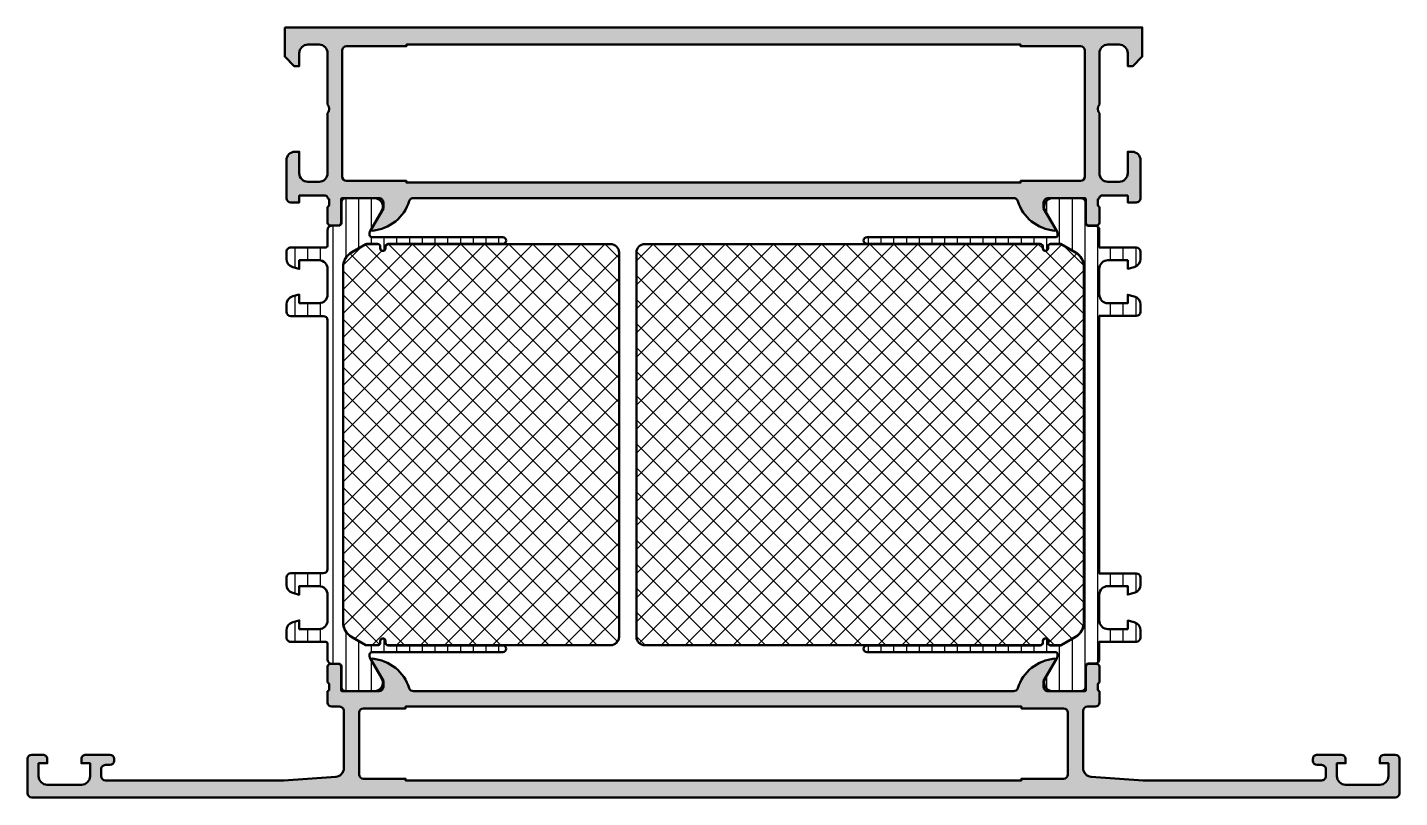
# Model space of a CAD drawing. Extents: x 0 to 160, y 0 to 90.
import ezdxf

# ---------------------------------------------------------------- set-up
doc = ezdxf.new("R2010")
doc.units = 0
for name, color, linetype, lineweight in [('0S-Alu contour', 7, 'Continuous', 50), ('0S-Alu hatch', 252, 'Continuous', 25), ('0S-Plastic contour', 254, 'Continuous', 50), ('0S-Plastic hatch', 253, 'Continuous', 25), ('0S-PT contour', 91, 'Continuous', 50), ('0S-PT hatch', 103, 'Continuous', 25)]:
    doc.layers.add(name, color=color, linetype=linetype, lineweight=lineweight)
pattern_1 = [(90, (0, 0), (-1.4859, 0), [])]
pattern_2 = [(135, (0, 0), (-1.403165018917055, -1.403165018917055), []), (225, (0, 0), (1.403165018917055, -1.403165018917055), [])]

# ---------------------------------------------------------------- blocks, each defined once
blk = doc.blocks.new('345300__0E33507E_3083_4436_A060_4479CDA97EB9_')
at = {"layer": '0S-Alu hatch'}
h = blk.add_hatch(color=256, dxfattribs=at)
edge = h.paths.add_edge_path()
edge.add_line((30, 89.8), (30, 86.39999847412109))
edge.add_line((30, 86.39999847412109), (31.0999755859375, 85.29999999999998))
edge.add_line((31.0999755859375, 85.29999999999998), (31.69998168945312, 85.29999999999998))
edge.add_line((31.69998168945312, 85.29999999999998), (31.69998168871611, 86.79996542079876))
edge.add_ellipse((32.70002008335165, 86.79996542079876), major_axis=(-1.000038394635545, 0), ratio=1, start_angle=270.0000000000004, end_angle=360, ccw=False)
edge.add_line((32.70002008335165, 87.8000038154343), (33.99995442909356, 87.8000038157356))
edge.add_ellipse((33.99995442852656, 86.7999582432238), major_axis=(-1.00004557251178, 0), ratio=1, start_angle=180, end_angle=269.99999996751444, ccw=False)
edge.add_line((35.00000000103833, 86.79995824322384), (35, 80.8))
edge.add_ellipse((34.47487768903659, 80.29999999999998), major_axis=(-0.725088574914509, 0), ratio=1, start_angle=136.4038464693326, end_angle=223.5961535306675, ccw=False)
edge.add_line((35, 79.8), (35.00000000036452, 72.80002700151537))
edge.add_ellipse((33.99997299848461, 72.80002700151536), major_axis=(-1.0000270018799, 0), ratio=1, start_angle=89.9999999999996, end_angle=180, ccw=False)
edge.add_line((33.99997299848461, 71.79999999963546), (32.70000151232053, 71.79999999980352))
edge.add_ellipse((32.70000151260096, 72.80001982314784), major_axis=(-1.000019823344317, 0), ratio=1, start_angle=0, end_angle=89.99999998393253, ccw=False)
edge.add_line((31.69998168925665, 72.80001982314782), (31.69998168945312, 75.3))
edge.add_line((31.69998168945312, 75.3), (31.20001605502165, 75.30000000059047))
edge.add_arc((31.20001605502165, 74.29996563443147), 1.000034366158999, 90, 180)
edge.add_line((30.19998168886265, 74.29996563443147), (30.19998168944561, 69.89999358552707))
edge.add_arc((30.69998443032074, 69.89999358559417), 0.5000027408751322, 180, 270)
edge.add_line((30.69998443032074, 69.39999084471904), (31.69998168945312, 69.39999084472656))
edge.add_line((31.69998168945312, 69.39999084472656), (31.70016479492188, 70.19971923828125))
edge.add_line((31.70016479492188, 70.19971923828125), (34.70000000000001, 70.19971923828125))
edge.add_ellipse((34.7, 69.89895200014772), major_axis=(-0.3007672381335311, 0), ratio=1, start_angle=180, end_angle=269.99999999999727, ccw=False)
edge.add_ellipse((34.92223322171887, 69.6324576630224), major_axis=(-0.2778251670645117, 0), ratio=1, start_angle=178.8354106257846, end_angle=253.580123580514, ccw=False)
edge.add_line((35.200001, 69.6268110000086), (35.200001, 69.17321700000879))
edge.add_ellipse((34.92113290435685, 69.16755634053145), major_axis=(-0.278925541737135, 0), ratio=1, start_angle=106.42459455535109, end_angle=181.1628700729448, ccw=False)
edge.add_line((35.00000000000001, 68.90001300000851), (35, 67.02000200000002))
edge.add_arc((35.30000000000001, 67.020002), 0.3000000000000114, 180, 270)
edge.add_line((35.30000000000001, 66.720002), (36.27997431904278, 66.720002))
edge.add_arc((36.27997431904278, 67.020002), 0.3000000000000114, 270, 360)
edge.add_line((36.57997431904279, 67.020002), (36.57997431904279, 69.78))
edge.add_ellipse((36.6999743190428, 69.78), major_axis=(-0.1200000000000116, 0), ratio=1, start_angle=270.0000000000034, end_angle=360, ccw=False)
edge.add_line((36.6999743190428, 69.9), (41, 69.9))
edge.add_ellipse((41, 69.40000000000002), major_axis=(-0.4999999999999858, 0), ratio=1, start_angle=180, end_angle=270.0000000000008, ccw=False)
edge.add_line((41.5, 69.4), (41.5, 68.69999999999999))
edge.add_line((41.5, 68.69999999999999), (40.11850454237762, 66.30717967697245))
edge.add_arc((40.2381197846483, 66.23811978464832), 0.1381197846483158, 150.0000000000069, 275.6225775507886)
edge.add_arc((39.76177675882627, 71.07660886184793), 5.000000000000097, 275.6225775507925, 342.2515836439296)
edge.add_ellipse((45.00000000000008, 69.40000000000003), major_axis=(-0.4999999999999428, 0), ratio=1, start_angle=270.00000000000244, end_angle=342.2515836439259, ccw=False)
edge.add_line((45.00000000000006, 69.89999999999999), (114.9999999999999, 69.89999999999998))
edge.add_ellipse((114.9999999999999, 69.39999999999989), major_axis=(-0.5000000000000853, 0), ratio=1, start_angle=197.7484163560707, end_angle=270, ccw=False)
edge.add_arc((120.2382232411737, 71.07660886184769), 4.999999999999867, 197.7484163560701, 264.3774224492067)
edge.add_arc((119.7618802153517, 66.23811978464833), 0.1381197846483053, 264.3774224491943, 390.0000000000062)
edge.add_line((119.8814954576223, 66.3071796769725), (118.5, 68.7))
edge.add_line((118.5, 68.7), (118.5, 69.39999999999999))
edge.add_ellipse((119, 69.4), major_axis=(-0.5000000000000142, 0), ratio=1, start_angle=270, end_angle=360, ccw=False)
edge.add_line((119, 69.9), (123.3000256809572, 69.9))
edge.add_ellipse((123.3000256809572, 69.78), major_axis=(-0.1200000000000045, 0), ratio=1, start_angle=180, end_angle=270, ccw=False)
edge.add_line((123.4200256809572, 69.78), (123.4200256809572, 67.02000200000002))
edge.add_arc((123.7200256809572, 67.020002), 0.3000000000000114, 180, 270)
edge.add_line((123.7200256809572, 66.720002), (124.7, 66.720002))
edge.add_arc((124.7, 67.020002), 0.3000000000000114, 270, 360)
edge.add_line((125, 67.020002), (125, 68.90001300000851))
edge.add_ellipse((125.0788670956431, 69.16755634053142), major_axis=(-0.278925541737107, 0), ratio=1, start_angle=-1.1628700727903265, end_angle=73.57540544465019, ccw=False)
edge.add_line((124.799999, 69.17321700000801), (124.799999, 69.62681100000854))
edge.add_ellipse((125.078836446543, 69.63247940800686), major_axis=(-0.2788950563274508, 0), ratio=1, start_angle=-73.58012358050729, end_angle=1.1645893740849829, ccw=False)
edge.add_line((125, 69.89999999999999), (124.9989193967623, 70.00043853445312))
edge.add_ellipse((125.2815067697617, 69.89971923828114), major_axis=(-0.3000000000001124, 0), ratio=1, start_angle=270.00000000000813, end_angle=340.3830049764201, ccw=False)
edge.add_line((125.2815067697616, 70.19971923828125), (128.2998046875, 70.19971923828125))
edge.add_line((128.2998046875, 70.19971923828125), (128.2999877929687, 69.39999084472656))
edge.add_line((128.2999877929687, 69.39999084472656), (129.2999850521011, 69.39999084471904))
edge.add_arc((129.2999850521012, 69.89999358559415), 0.5000027408750896, 269.9999999999968, 360)
edge.add_line((129.7999877929763, 69.89999358559415), (129.7999877935592, 74.29996563443314))
edge.add_arc((128.7999534274002, 74.29996563443146), 1.000034366159042, 0, 90)
edge.add_line((128.7999534274002, 75.3000000005905), (128.2999877929687, 75.3))
edge.add_line((128.2999877929687, 75.3), (128.2999877931652, 72.80001982314784))
edge.add_ellipse((127.2999679698209, 72.8000198231478), major_axis=(-1.000019823344288, 0), ratio=1, start_angle=89.9999999999983, end_angle=180, ccw=False)
edge.add_line((127.2999679698209, 71.79999999980352), (125.9999964837861, 71.79999999963546))
edge.add_ellipse((125.9999964839373, 72.8000270015154), major_axis=(-1.000027001879942, 0), ratio=1, start_angle=0, end_angle=89.9999999913394, ccw=False)
edge.add_line((124.9999694820573, 72.80002700151539), (124.9999694824218, 79.8))
edge.add_ellipse((125.5250917933853, 80.29999999999998), major_axis=(-0.725088574914509, 0), ratio=1, start_angle=-43.59615353066738, end_angle=43.59615353066738, ccw=False)
edge.add_line((124.9999694824218, 80.8), (124.9999694813835, 86.7999582432238))
edge.add_ellipse((126.0000150538953, 86.79995824322383), major_axis=(-1.000045572511766, 0), ratio=1, start_angle=270, end_angle=360, ccw=False)
edge.add_line((126.0000150538953, 87.8000038157356), (127.2999493998689, 87.8000038154343))
edge.add_ellipse((127.2999493990701, 86.79996542079873), major_axis=(-1.000038394635552, 0), ratio=1, start_angle=180, end_angle=269.99999995423434, ccw=False)
edge.add_line((128.2999877937057, 86.79996542079876), (128.2999877929687, 85.29999999999998))
edge.add_line((128.2999877929687, 85.29999999999998), (128.8999938964844, 85.29999999999998))
edge.add_line((128.8999938964844, 85.29999999999998), (129.9999694824218, 86.39999847412108))
edge.add_line((129.9999694824218, 86.39999847412108), (129.9999694824219, 89.8))
edge.add_line((129.9999694824219, 89.8), (30, 89.8))
edge = h.paths.add_edge_path()
edge.add_ellipse((37.19999335623653, 87.09998757027714), major_axis=(-0.5000078521478031, 0), ratio=1, start_angle=270, end_angle=360, ccw=False)
edge.add_line((37.19999335623653, 87.59999542242494), (44.19998550415039, 87.59999542236326))
edge.add_line((44.19998550415039, 87.59999542236326), (44.19998550415039, 87.79999237060547))
edge.add_line((44.19998550415039, 87.79999237060547), (115.7999877929687, 87.79999237060547))
edge.add_line((115.7999877929687, 87.79999237060547), (115.7999877929687, 87.59999542236326))
edge.add_line((115.7999877929687, 87.59999542236326), (122.7999799408826, 87.59999542242494))
edge.add_ellipse((122.7999799408826, 87.09998757027714), major_axis=(-0.5000078521478031, 0), ratio=1, start_angle=180, end_angle=270, ccw=False)
edge.add_line((123.2999877930304, 87.09998757027788), (123.2999877929904, 72.39999549855543))
edge.add_ellipse((122.7999831391399, 72.39999549855544), major_axis=(-0.5000046538505388, 0), ratio=1, start_angle=90, end_angle=180, ccw=False)
edge.add_line((122.7999831391399, 71.8999908447049), (115.7999877929687, 71.89999084472656))
edge.add_line((115.7999877929687, 71.89999084472656), (115.7999877929687, 71.69999389648437))
edge.add_line((115.7999877929687, 71.69999389648437), (44.19998550415039, 71.69999389648437))
edge.add_line((44.19998550415039, 71.69999389648437), (44.19998550415039, 71.89999084472656))
edge.add_line((44.19998550415039, 71.89999084472656), (37.19998550415039, 71.89999084472656))
edge.add_ellipse((37.19999015797927, 72.39999549855543), major_axis=(-0.5000046538505316, 0), ratio=1, start_angle=0, end_angle=89.99946671545757, ccw=False)
edge.add_line((36.69998550412874, 72.39999549855331), (36.69998550408873, 87.09998757027714))
at = {"layer": '0S-Alu contour', "color": 7}
for points in [[(30, 89.8), (30, 86.39999847412109), (31.0999755859375, 85.29999999999998), (31.69998168945312, 85.29999999999998), (31.69998168871611, 86.79996542079876)], [(128.2999877937057, 86.79996542079876), (128.2999877929687, 85.29999999999998), (128.8999938964844, 85.29999999999998), (129.9999694824218, 86.39999847412108), (129.9999694824219, 89.8), (30, 89.8)], [(32.70002008335165, 87.8000038154343), (33.99995442909356, 87.8000038157356)], [(35.00000000103833, 86.79995824322384), (35, 80.8)], [(36.69998550412874, 72.39999549855331), (36.69998550408873, 87.09998757027714)], [(37.19999335623653, 87.59999542242494), (44.19998550415039, 87.59999542236326), (44.19998550415039, 87.79999237060547), (115.7999877929687, 87.79999237060547), (115.7999877929687, 87.59999542236326), (122.7999799408826, 87.59999542242494)], [(123.2999877930304, 87.09998757027788), (123.2999877929904, 72.39999549855543)], [(124.9999694824218, 80.8), (124.9999694813835, 86.7999582432238)], [(126.0000150538953, 87.8000038157356), (127.2999493998689, 87.8000038154343)], [(35, 79.8), (35.00000000036452, 72.80002700151537)], [(124.9999694820573, 72.80002700151539), (124.9999694824218, 79.8)], [(31.69998168925665, 72.80001982314782), (31.69998168945312, 75.3), (31.20001605502165, 75.30000000059047)], [(128.7999534274002, 75.3000000005905), (128.2999877929687, 75.3), (128.2999877931652, 72.80001982314784)], [(30.19998168886265, 74.29996563443147), (30.19998168944561, 69.89999358552707)], [(129.7999877929763, 69.89999358559415), (129.7999877935592, 74.29996563443314)], [(33.99997299848461, 71.79999999963546), (32.70000151232053, 71.79999999980352)], [(122.7999831391399, 71.8999908447049), (115.7999877929687, 71.89999084472656), (115.7999877929687, 71.69999389648437), (44.19998550415039, 71.69999389648437), (44.19998550415039, 71.89999084472656), (37.19998550415039, 71.89999084472656)], [(127.2999679698209, 71.79999999980352), (125.9999964837861, 71.79999999963546)], [(30.69998443032074, 69.39999084471904), (31.69998168945312, 69.39999084472656), (31.70016479492188, 70.19971923828125), (34.70000000000001, 70.19971923828125)], [(35.00000000000001, 68.90001300000851), (35, 67.02000200000002)], [(35.200001, 69.6268110000086), (35.200001, 69.17321700000879)], [(36.57997431904279, 67.020002), (36.57997431904279, 69.78)], [(36.6999743190428, 69.9), (41, 69.9)], [(41.5, 69.4), (41.5, 68.69999999999999), (40.11850454237762, 66.30717967697245)], [(45.00000000000006, 69.89999999999999), (114.9999999999999, 69.89999999999998)], [(119.8814954576223, 66.3071796769725), (118.5, 68.7), (118.5, 69.39999999999999)], [(119, 69.9), (123.3000256809572, 69.9)], [(123.4200256809572, 69.78), (123.4200256809572, 67.02000200000002)], [(124.799999, 69.17321700000801), (124.799999, 69.62681100000854)], [(125, 69.89999999999999), (124.9989193967623, 70.00043853445312)], [(125, 67.020002), (125, 68.90001300000851)], [(125.2815067697616, 70.19971923828125), (128.2998046875, 70.19971923828125), (128.2999877929687, 69.39999084472656), (129.2999850521011, 69.39999084471904)], [(35.30000000000001, 66.720002), (36.27997431904278, 66.720002)], [(123.7200256809572, 66.720002), (124.7, 66.720002)]]:
    blk.add_lwpolyline(points, dxfattribs=at)
at = {"layer": '0S-Alu contour', "color": 7, "extrusion": (0, 0, -1)}
for centre, radius, start, end in [((-32.70002008335165, 86.79996542079876), 1.000038394635545, 0, 89.99999999999959), ((-33.99995442852656, 86.7999582432238), 1.00004557251178, 90.00000003248556, 180), ((-37.19999335623653, 87.09998757027714), 0.5000078521478031, 0, 90), ((-122.7999799408826, 87.09998757027714), 0.5000078521478031, 90, 180), ((-126.0000150538953, 86.79995824322383), 1.000045572511766, 0, 90), ((-127.2999493990701, 86.79996542079873), 1.000038394635552, 90.00000004576567, 180), ((-34.47487768903659, 80.29999999999998), 0.725088574914509, 136.4038464693325, 223.5961535306674), ((-125.5250917933853, 80.29999999999998), 0.725088574914509, 316.4038464693326, 43.59615353066742), ((-32.70000151260096, 72.80001982314784), 1.000019823344317, 270.0000000160675, 0), ((-33.99997299848461, 72.80002700151536), 1.0000270018799, 180, 270.0000000000004), ((-37.19999015797927, 72.39999549855543), 0.5000046538505316, 270.0005332845425, 0), ((-122.7999831391399, 72.39999549855544), 0.5000046538505388, 180, 270), ((-125.9999964839373, 72.8000270015154), 1.000027001879942, 270.0000000086606, 0), ((-127.2999679698209, 72.8000198231478), 1.000019823344288, 180, 270.0000000000017), ((-34.7, 69.89895200014772), 0.3007672381335311, 90.00000000000273, 180), ((-34.92113290435685, 69.16755634053145), 0.278925541737135, 178.8371299270552, 253.5754054446489), ((-34.92223322171887, 69.6324576630224), 0.2778251670645117, 106.419876419486, 181.1645893742155), ((-36.6999743190428, 69.78), 0.1200000000000116, 0, 89.99999999999662), ((-41, 69.40000000000002), 0.4999999999999858, 89.9999999999992, 180), ((-45.00000000000008, 69.40000000000003), 0.4999999999999428, 17.7484163560741, 89.99999999999756), ((-114.9999999999999, 69.39999999999989), 0.5000000000000853, 90, 162.2515836439293), ((-119, 69.4), 0.5000000000000142, 0, 90), ((-123.3000256809572, 69.78), 0.1200000000000045, 90, 180), ((-125.078836446543, 69.63247940800686), 0.2788950563274508, 358.835410625915, 73.58012358050729), ((-125.0788670956431, 69.16755634053142), 0.278925541737107, 286.4245945553499, 1.162870072790312), ((-125.2815067697617, 69.89971923828114), 0.3000000000001124, 19.61699502357985, 89.99999999999186)]:
    blk.add_arc(centre, radius, start, end, dxfattribs=at)
at = {"layer": '0S-Alu contour', "color": 7}
for centre, radius, start, end in [((31.20001605502165, 74.29996563443147), 1.000034366158999, 90, 180), ((128.7999534274002, 74.29996563443146), 1.000034366159042, 0, 90), ((30.69998443032074, 69.89999358559417), 0.5000027408751322, 180, 270), ((39.76177675882627, 71.07660886184793), 5.000000000000097, 275.6225775507925, 342.2515836439296), ((120.2382232411737, 71.07660886184769), 4.999999999999867, 197.7484163560701, 264.3774224492067), ((129.2999850521012, 69.89999358559415), 0.5000027408750896, 269.9999999999968, 0), ((35.30000000000001, 67.020002), 0.3000000000000114, 180, 270), ((36.27997431904278, 67.020002), 0.3000000000000114, 270, 0), ((40.2381197846483, 66.23811978464832), 0.1381197846483158, 150.0000000000069, 275.6225775507886), ((119.7618802153517, 66.23811978464833), 0.1381197846483053, 264.3774224491943, 30.00000000000631), ((123.7200256809572, 67.020002), 0.3000000000000114, 180, 270), ((124.7, 67.020002), 0.3000000000000114, 270, 0)]:
    blk.add_arc(centre, radius, start, end, dxfattribs=at)
blk = doc.blocks.new('245327__BDD08FEB_B2EC_4680_A7A1_017EA2E17532___E0DACD8D_0F7D_4EB7_B418_8E7C37C3C172_')
at = {"layer": '0S-Plastic hatch'}
h = blk.add_hatch(dxfattribs=at)
h.set_pattern_fill('ANSI31', color=256, scale=0.4680000000000001, angle=45, style=0)
h.set_pattern_definition(pattern_1)
edge = h.paths.add_edge_path()
edge.add_ellipse((34.80000000000025, 64.35000000004732), major_axis=(-0.2000000000000242, 0), ratio=1, start_angle=90.00000000000199, end_angle=180, ccw=False)
edge.add_line((34.80000000000025, 64.1500000000473), (30.70000000000029, 64.15000000004736))
edge.add_arc((30.70000000000028, 63.65000000004735), 0.5, 89.9999999999992, 180)
edge.add_line((30.20000000000028, 63.65000000004736), (30.20000000000028, 62.81925077667299))
edge.add_arc((31.20000000000018, 62.81925077667298), 0.9999999999999005, 180, 254.9999999999951)
edge.add_line((30.9411809548976, 61.85332495038403), (31.70000000000028, 61.65000000004734))
edge.add_line((31.70000000000028, 61.65000000004734), (31.70000000000028, 62.65000000004724))
edge.add_line((31.70000000000028, 62.65000000004724), (34.00000000000025, 62.65000000004731))
edge.add_ellipse((34.00000000000029, 61.65000000004731), major_axis=(-0.9999999999999928, 0), ratio=1, start_angle=180, end_angle=270.00000000000205, ccw=False)
edge.add_line((35.00000000000028, 61.65000000004731), (35.00000000000028, 58.6500000000473))
edge.add_ellipse((34.00000000000029, 58.6500000000473), major_axis=(-0.9999999999999928, 0), ratio=1, start_angle=90.0000000000008, end_angle=180, ccw=False)
edge.add_line((34.0000000000003, 57.65000000004731), (31.70000000000028, 57.65000000004729))
edge.add_line((31.70000000000028, 57.65000000004729), (31.70000000000028, 58.6500000000473))
edge.add_line((31.70000000000028, 58.6500000000473), (30.94118095489776, 58.44667504971075))
edge.add_arc((31.20000000000024, 57.48074922342171), 0.9999999999999648, 104.9999999999977, 180)
edge.add_line((30.20000000000027, 57.4807492234217), (30.20000000000028, 56.65000000004725))
edge.add_arc((30.70000000000025, 56.65000000004726), 0.4999999999999645, 180, 270)
edge.add_line((30.70000000000025, 56.15000000004729), (34.50000000000029, 56.15000000004729))
edge.add_ellipse((34.50000000000029, 55.65000000004729), major_axis=(-0.4999999999999929, 0), ratio=1, start_angle=180, end_angle=270, ccw=False)
edge.add_line((35.00000000000028, 55.65000000004729), (35.00000000000028, 26.65000000000012))
edge.add_ellipse((34.50000000000029, 26.65000000000012), major_axis=(-0.4999999999999929, 0), ratio=1, start_angle=90.00000000000159, end_angle=180, ccw=False)
edge.add_line((34.50000000000029, 26.15000000000013), (30.70000000000024, 26.15000000000013))
edge.add_arc((30.70000000000024, 25.65000000000016), 0.4999999999999645, 90, 180)
edge.add_line((30.20000000000027, 25.65000000000017), (30.20000000000027, 24.81925077662584))
edge.add_arc((31.20000000000037, 24.81925077662583), 1.000000000000099, 180, 255.0000000000058)
edge.add_line((30.94118095489792, 23.85332495033664), (31.70000000000028, 23.65000000000019))
edge.add_line((31.70000000000028, 23.65000000000019), (31.70000000000028, 24.6500000000001))
edge.add_line((31.70000000000028, 24.6500000000001), (34.00000000000036, 24.65000000000007))
edge.add_ellipse((34.00000000000034, 23.65000000000014), major_axis=(-0.9999999999999253, 0), ratio=1, start_angle=180, end_angle=269.9999999999992, ccw=False)
edge.add_line((35.00000000000027, 23.65000000000014), (35.00000000000028, 20.65000000000013))
edge.add_ellipse((34.00000000000027, 20.65000000000013), major_axis=(-1.000000000000007, 0), ratio=1, start_angle=90.0000000000008, end_angle=180, ccw=False)
edge.add_line((34.00000000000028, 19.65000000000013), (31.70000000000028, 19.65000000000013))
edge.add_line((31.70000000000028, 19.65000000000013), (31.70000000000028, 20.65000000000013))
edge.add_line((31.70000000000028, 20.65000000000013), (30.94118095489772, 20.4466750496635))
edge.add_arc((31.20000000000028, 19.48074922337445), 0.9999999999999939, 105.0000000000023, 180)
edge.add_line((30.20000000000028, 19.48074922337445), (30.20000000000028, 18.65000000000006))
edge.add_arc((30.70000000000027, 18.65000000000006), 0.4999999999999929, 180, 270.0000000000008)
edge.add_line((30.70000000000028, 18.15000000000007), (34.80000000000026, 18.15000000000013))
edge.add_ellipse((34.80000000000027, 17.9500000000001), major_axis=(-0.2000000000000242, 0), ratio=1, start_angle=180, end_angle=270.00000000000205, ccw=False)
edge.add_line((35.00000000000029, 17.9500000000001), (35.00000000000028, 16.10999432109062))
edge.add_arc((35.49999732109797, 16.10999432109062), 0.4999973210976876, 180, 269.9999999999992)
edge.add_line((35.49999732109796, 15.60999699999293), (36.31033133334052, 15.60999700000011))
edge.add_ellipse((36.31033133334052, 15.3099970000001), major_axis=(-0.300000000000006, 0), ratio=1, start_angle=179.9920752627074, end_angle=270, ccw=False)
edge.add_line((36.61033133047096, 15.30995550617291), (36.60999938294349, 12.90999861701109))
edge.add_arc((37.10999536038211, 12.90999597743873), 0.4999959774455901, 179.9996975242513, 270.0000000000008)
edge.add_line((37.10999536038212, 12.40999999999314), (40.58653949810667, 12.41000000000011))
edge.add_arc((40.44422884911532, 13.39981807472296), 0.9999960709244714, 278.1816080518995, 392.72701609984)
edge.add_line((41.28548149810667, 13.9404530000001), (39.96696451222236, 16.22419172322389))
edge.add_ellipse((40.39997634630733, 16.47419118792794), major_axis=(-0.4999989808089027, 0), ratio=1, start_angle=-0.00574382329762102, end_angle=29.99999659934298, ccw=False)
edge.add_line((39.89997736801088, 16.47424131213957), (39.90000000126592, 16.70002506213962))
edge.add_ellipse((40.15000000002719, 16.69999999998262), major_axis=(-0.2500000000174987, 0), ratio=1, start_angle=270.0000000000065, end_angle=359.9942561767659, ccw=False)
edge.add_line((40.15000000002716, 16.95000000000012), (55.4289864670193, 16.95000000000069))
edge.add_arc((55.4289864670193, 17.34925907311717), 0.3992590731164753, 270, 450)
edge.add_line((55.4289864670193, 17.74851814623364), (42.04513597852267, 17.74851814623364))
edge.add_ellipse((42.04513597852267, 18.05000000000017), major_axis=(-0.301481853766532, 0), ratio=1, start_angle=0, end_angle=90, ccw=False)
edge.add_line((41.74365412475614, 18.05000000000017), (41.74365412475614, 18.25057079528634))
edge.add_arc((41.44422492004237, 18.25057079528635), 0.2994292047137605, 0, 180)
edge.add_line((41.14479571532862, 18.25057079528635), (41.14479571532861, 18.05000000000007))
edge.add_ellipse((40.84479571532868, 18.05000000000008), major_axis=(-0.2999999999999332, 0), ratio=1, start_angle=86.60636072746331, end_angle=180, ccw=False)
edge.add_line((40.82703704943459, 17.75052607828798), (39.53498719054007, 17.75052607828758))
edge.add_ellipse((39.53498719054003, 17.9505260782877), major_axis=(-0.200000000000113, 0), ratio=1, start_angle=60.00000000001103, end_angle=90.00000000001222, ccw=False)
edge.add_line((39.43498719054001, 17.77732099753069), (37.8000000000003, 18.72128129211032))
edge.add_ellipse((38.80000000000025, 20.4533320996792), major_axis=(-1.999999999999972, 0), ratio=1, start_angle=0, end_angle=60.00000000000148, ccw=False)
edge.add_line((36.80000000000028, 20.45333209967919), (36.80000000000029, 61.84666790036825))
edge.add_ellipse((38.80000000000015, 61.84666790036827), major_axis=(-1.999999999999864, 0), ratio=1, start_angle=300.00000000000273, end_angle=360, ccw=False)
edge.add_line((37.80000000000014, 63.57871870793698), (39.43498719053972, 64.52267900251672))
edge.add_ellipse((39.53498719053962, 64.34947392176022), major_axis=(-0.1999999999996179, 0), ratio=1, start_angle=269.9999999999695, end_angle=300.00000000003075, ccw=False)
edge.add_line((39.53498719053973, 64.54947392175984), (40.82703704943245, 64.54947392175966))
edge.add_ellipse((40.84479571532837, 64.25000000004735), major_axis=(-0.3000000000002511, 0), ratio=1, start_angle=180, end_angle=273.3936392728825, ccw=False)
edge.add_line((41.14479571532862, 64.25000000004735), (41.14479571532862, 64.04942920476108))
edge.add_arc((41.44422492004238, 64.04942920476108), 0.2994292047137676, 180, 360)
edge.add_line((41.74365412475615, 64.04942920476108), (41.74365412475615, 64.25000000004722))
edge.add_ellipse((42.0451359785227, 64.25000000004724), major_axis=(-0.3014818537665533, 0), ratio=1, start_angle=269.9999999999959, end_angle=360, ccw=False)
edge.add_line((42.04513597852272, 64.55148185381378), (55.4289864670193, 64.55148185381378))
edge.add_arc((55.4289864670193, 64.95074092693022), 0.3992590731164256, 270, 450)
edge.add_line((55.4289864670193, 65.35000000004663), (40.15000000002715, 65.35000000004733))
edge.add_ellipse((40.15000000002717, 65.60000000006481), major_axis=(-0.2500000000174793, 0), ratio=1, start_angle=0.005743823234126921, end_angle=89.9999999999967, ccw=False)
edge.add_line((39.90000000126592, 65.5999749379079), (39.89997736803833, 65.82575841476164))
edge.add_ellipse((40.39997736552593, 65.82580853907545), major_axis=(-0.500000000000053, 0), ratio=1, start_angle=-29.99999659934298, end_angle=0.005743823234126921, ccw=False)
edge.add_line((39.9669646487955, 66.07580851337502), (41.28548149810659, 68.3595470000472))
edge.add_arc((40.44422884911532, 68.90018192532445), 0.9999960709244581, 327.2729839001523, 441.8183919481008)
edge.add_line((40.58653949810667, 69.89000000004728), (37.10999536038212, 69.89000000005424))
edge.add_arc((37.10999536038211, 69.39000402260866), 0.4999959774455931, 89.9999999999992, 180.0079248057727)
edge.add_line((36.60999938771916, 69.38993486618854), (36.61033133047095, 66.9900444938745))
edge.add_ellipse((36.31033133334052, 66.99000300004732), major_axis=(-0.2999999999999976, 0), ratio=1, start_angle=89.99999999949262, end_angle=180.0079247372928, ccw=False)
edge.add_line((36.31033133333786, 66.69000300004733), (35.49999732109798, 66.69000300005449))
edge.add_arc((35.49999732109797, 66.19000567895678), 0.4999973210977089, 89.9999999999992, 180)
edge.add_line((35.00000000000027, 66.1900056789568), (35.00000000000027, 64.35000000004732))
at = {"layer": '0S-Plastic contour', "color": 7}
for points in [[(36.60999938771916, 69.38993486618854), (36.61033133047095, 66.9900444938745)], [(40.58653949810667, 69.89000000004728), (37.10999536038212, 69.89000000005424)], [(39.9669646487955, 66.07580851337502), (41.28548149810659, 68.3595470000472)], [(35.00000000000027, 66.1900056789568), (35.00000000000027, 64.35000000004732)], [(36.31033133333786, 66.69000300004733), (35.49999732109798, 66.69000300005449)], [(39.90000000126592, 65.5999749379079), (39.89997736803833, 65.82575841476164)], [(34.80000000000025, 64.1500000000473), (30.70000000000029, 64.15000000004736)], [(37.80000000000014, 63.57871870793698), (39.43498719053972, 64.52267900251672)], [(39.53498719053973, 64.54947392175984), (40.82703704943245, 64.54947392175966)], [(55.4289864670193, 65.35000000004663), (40.15000000002715, 65.35000000004733)], [(41.14479571532862, 64.25000000004735), (41.14479571532862, 64.04942920476108)], [(41.74365412475615, 64.04942920476108), (41.74365412475615, 64.25000000004722)], [(42.04513597852272, 64.55148185381378), (55.4289864670193, 64.55148185381378)], [(30.20000000000028, 63.65000000004736), (30.20000000000028, 62.81925077667299)], [(30.9411809548976, 61.85332495038403), (31.70000000000028, 61.65000000004734), (31.70000000000028, 62.65000000004724), (34.00000000000025, 62.65000000004731)], [(35.00000000000028, 61.65000000004731), (35.00000000000028, 58.6500000000473)], [(36.80000000000028, 20.45333209967919), (36.80000000000029, 61.84666790036825)], [(34.0000000000003, 57.65000000004731), (31.70000000000028, 57.65000000004729), (31.70000000000028, 58.6500000000473), (30.94118095489776, 58.44667504971075)], [(30.20000000000027, 57.4807492234217), (30.20000000000028, 56.65000000004725)], [(30.70000000000025, 56.15000000004729), (34.50000000000029, 56.15000000004729)], [(35.00000000000028, 55.65000000004729), (35.00000000000028, 26.65000000000012)], [(30.20000000000027, 25.65000000000017), (30.20000000000027, 24.81925077662584)], [(34.50000000000029, 26.15000000000013), (30.70000000000024, 26.15000000000013)], [(30.94118095489792, 23.85332495033664), (31.70000000000028, 23.65000000000019), (31.70000000000028, 24.6500000000001), (34.00000000000036, 24.65000000000007)], [(35.00000000000027, 23.65000000000014), (35.00000000000028, 20.65000000000013)], [(30.20000000000028, 19.48074922337445), (30.20000000000028, 18.65000000000006)], [(34.00000000000028, 19.65000000000013), (31.70000000000028, 19.65000000000013), (31.70000000000028, 20.65000000000013), (30.94118095489772, 20.4466750496635)], [(30.70000000000028, 18.15000000000007), (34.80000000000026, 18.15000000000013)], [(35.00000000000029, 17.9500000000001), (35.00000000000028, 16.10999432109062)], [(39.43498719054001, 17.77732099753069), (37.8000000000003, 18.72128129211032)], [(40.82703704943459, 17.75052607828798), (39.53498719054007, 17.75052607828758)], [(41.14479571532862, 18.25057079528635), (41.14479571532861, 18.05000000000007)], [(41.74365412475614, 18.05000000000017), (41.74365412475614, 18.25057079528634)], [(55.4289864670193, 17.74851814623364), (42.04513597852267, 17.74851814623364)], [(39.89997736801088, 16.47424131213957), (39.90000000126592, 16.70002506213962)], [(41.28548149810667, 13.9404530000001), (39.96696451222236, 16.22419172322389)], [(40.15000000002716, 16.95000000000012), (55.4289864670193, 16.95000000000069)], [(35.49999732109796, 15.60999699999293), (36.31033133334052, 15.60999700000011)], [(36.61033133047096, 15.30995550617291), (36.60999938294349, 12.90999861701109)], [(37.10999536038212, 12.40999999999314), (40.58653949810667, 12.41000000000011)]]:
    blk.add_lwpolyline(points, dxfattribs=at)
for centre, radius, start, end in [((37.10999536038211, 69.39000402260866), 0.4999959774455931, 89.9999999999992, 180.0079248057727), ((40.44422884911532, 68.90018192532445), 0.9999960709244581, 327.2729839001523, 81.81839194810085), ((35.49999732109797, 66.19000567895678), 0.4999973210977089, 89.9999999999992, 180), ((30.70000000000028, 63.65000000004735), 0.5, 89.9999999999992, 180), ((41.44422492004238, 64.04942920476108), 0.2994292047137676, 180, 0), ((55.4289864670193, 64.95074092693022), 0.3992590731164256, 270, 90), ((31.20000000000018, 62.81925077667298), 0.9999999999999005, 180, 254.9999999999951), ((31.20000000000024, 57.48074922342171), 0.9999999999999648, 104.9999999999977, 180), ((30.70000000000025, 56.65000000004726), 0.4999999999999645, 180, 270), ((30.70000000000024, 25.65000000000016), 0.4999999999999645, 90, 180), ((31.20000000000037, 24.81925077662583), 1.000000000000099, 180, 255.0000000000058), ((31.20000000000028, 19.48074922337445), 0.9999999999999939, 105.0000000000023, 180), ((30.70000000000027, 18.65000000000006), 0.4999999999999929, 180, 270.0000000000008), ((41.44422492004237, 18.25057079528635), 0.2994292047137605, 0, 180), ((55.4289864670193, 17.34925907311717), 0.3992590731164753, 270, 90), ((35.49999732109797, 16.10999432109062), 0.4999973210976876, 180, 269.9999999999992), ((37.10999536038211, 12.90999597743873), 0.4999959774455901, 179.9996975242513, 270.0000000000008), ((40.44422884911532, 13.39981807472296), 0.9999960709244714, 278.1816080518995, 32.72701609983997)]:
    blk.add_arc(centre, radius, start, end, dxfattribs=at)
at = {"layer": '0S-Plastic contour', "color": 7, "extrusion": (0, 0, -1)}
for centre, radius, start, end in [((-36.31033133334052, 66.99000300004732), 0.2999999999999976, 179.9920752627072, 270.0000000005075), ((-40.39997736552593, 65.82580853907545), 0.500000000000053, 359.9942561767659, 29.99999659934292), ((-34.80000000000025, 64.35000000004732), 0.2000000000000242, 180, 269.999999999998), ((-39.53498719053962, 64.34947392176022), 0.1999999999996179, 59.99999999996923, 90.00000000003052), ((-40.15000000002717, 65.60000000006481), 0.2500000000174793, 270.0000000000033, 359.9942561767659), ((-40.84479571532837, 64.25000000004735), 0.3000000000002511, 86.6063607271175, 180), ((-42.0451359785227, 64.25000000004724), 0.3014818537665533, 0, 90.00000000000406), ((-34.00000000000029, 61.65000000004731), 0.9999999999999928, 89.99999999999797, 180), ((-38.80000000000015, 61.84666790036827), 1.999999999999864, 0, 59.99999999999727), ((-34.00000000000029, 58.6500000000473), 0.9999999999999928, 180, 269.9999999999992), ((-34.50000000000029, 55.65000000004729), 0.4999999999999929, 90, 180), ((-34.50000000000029, 26.65000000000012), 0.4999999999999929, 180, 269.9999999999984), ((-34.00000000000034, 23.65000000000014), 0.9999999999999253, 90.00000000000081, 180), ((-34.00000000000027, 20.65000000000013), 1.000000000000007, 180, 269.9999999999992), ((-38.80000000000025, 20.4533320996792), 1.999999999999972, 299.9999999999985, 0), ((-34.80000000000027, 17.9500000000001), 0.2000000000000242, 89.99999999999797, 180), ((-39.53498719054003, 17.9505260782877), 0.200000000000113, 269.9999999999878, 299.999999999989), ((-40.84479571532868, 18.05000000000008), 0.2999999999999332, 180, 273.3936392725367), ((-42.04513597852267, 18.05000000000017), 0.301481853766532, 270, 0), ((-40.39997634630733, 16.47419118792794), 0.4999989808089027, 330.000003400657, 0.0057438232975819), ((-40.15000000002719, 16.69999999998262), 0.2500000000174987, 0.0057438232341285, 89.99999999999349), ((-36.31033133334052, 15.3099970000001), 0.300000000000006, 90, 180.0079247372927)]:
    blk.add_arc(centre, radius, start, end, dxfattribs=at)
blk = doc.blocks.new('465210__F60FC1B1_2C67_4306_A002_486355142538_')
at = {"layer": '0S-PT hatch'}
h = blk.add_hatch(dxfattribs=at)
h.set_pattern_fill('ANSI37', color=256, scale=0.625, angle=90, style=0)
h.set_pattern_definition(pattern_2)
edge = h.paths.add_edge_path()
edge.add_line((68.99000000000028, 63.55020331974277), (68.99000000000028, 18.74979668030463))
edge.add_ellipse((68.0000000000003, 18.74979668030461), major_axis=(-0.9899999999999806, 0), ratio=1, start_angle=89.9999999999992, end_angle=180, ccw=False)
edge.add_line((68.00000000000028, 17.75979668030463), (42.04365412475613, 17.75979668030464))
edge.add_ellipse((42.04365412475614, 18.04979668030465), major_axis=(-0.2900000000000062, 0), ratio=1, start_angle=0, end_angle=89.99999999999858, ccw=False)
edge.add_line((41.75365412475613, 18.04979668030464), (41.75365412475613, 18.25036747559089))
edge.add_arc((41.44422492004237, 18.25036747559089), 0.3094292047137586, 0, 180)
edge.add_line((41.13479571532862, 18.25036747559089), (41.13479571532861, 18.04979668030465))
edge.add_ellipse((40.84479571532861, 18.04979668030465), major_axis=(-0.2899999999999991, 0), ratio=1, start_angle=93.45167180618648, end_angle=180, ccw=False)
edge.add_line((40.86225563080345, 17.76032275859216), (39.53498719053982, 17.76032275859216))
edge.add_ellipse((39.53498719053982, 17.95032275859213), major_axis=(-0.1899999999999764, 0), ratio=1, start_angle=60.00000000000102, end_angle=90, ccw=False)
edge.add_line((39.43998719053984, 17.78577793187311), (37.80500000000029, 18.72973822645267))
edge.add_ellipse((38.80000000000026, 20.4531287799837), major_axis=(-1.989999999999977, 0), ratio=1, start_angle=0, end_angle=60.00000000000102, ccw=False)
edge.add_line((36.81000000000028, 20.45312877998371), (36.81000000000029, 61.84646458067275))
edge.add_ellipse((38.80000000000028, 61.84646458067275), major_axis=(-1.989999999999987, 0), ratio=1, start_angle=299.99999999999966, end_angle=360, ccw=False)
edge.add_line((37.8050000000003, 63.56985513420378), (39.43998719053985, 64.51381542878337))
edge.add_ellipse((39.53498719053977, 64.34927060206454), major_axis=(-0.1899999999997706, 0), ratio=1, start_angle=269.999999999985, end_angle=300.00000000001234, ccw=False)
edge.add_line((39.53498719053982, 64.53927060206432), (40.86171802361564, 64.5392706020643))
edge.add_ellipse((40.84425810814082, 64.24979668035182), major_axis=(-0.2899999999999891, 0), ratio=1, start_angle=180, end_angle=266.54832819381767, ccw=False)
edge.add_line((41.13425810814081, 64.2497966803518), (41.13425810814081, 64.04922588506558))
edge.add_arc((41.44422492004237, 64.04922588506558), 0.3099668119015604, 180, 360)
edge.add_line((41.75419173194394, 64.04922588506558), (41.75419173194394, 64.24979668030464))
edge.add_ellipse((42.04459837133489, 64.24979668030466), major_axis=(-0.2904066393909517, 0), ratio=1, start_angle=270.00000000009953, end_angle=360, ccw=False)
edge.add_line((42.04459837133438, 64.54020331969562), (67.9999999999985, 64.54020331974277))
edge.add_ellipse((68.00000000000027, 63.55020331974277), major_axis=(-0.990000000000009, 0), ratio=1, start_angle=180, end_angle=270.00000000010283, ccw=False)
at = {"layer": '0S-PT contour', "color": 7}
for points in [[(37.8050000000003, 63.56985513420378), (39.43998719053985, 64.51381542878337)], [(39.53498719053982, 64.53927060206432), (40.86171802361564, 64.5392706020643)], [(41.13425810814081, 64.2497966803518), (41.13425810814081, 64.04922588506558)], [(41.75419173194394, 64.04922588506558), (41.75419173194394, 64.24979668030464)], [(42.04459837133438, 64.54020331969562), (67.9999999999985, 64.54020331974277)], [(68.99000000000028, 63.55020331974277), (68.99000000000028, 18.74979668030463)], [(36.81000000000028, 20.45312877998371), (36.81000000000029, 61.84646458067275)], [(39.43998719053984, 17.78577793187311), (37.80500000000029, 18.72973822645267)], [(40.86225563080345, 17.76032275859216), (39.53498719053982, 17.76032275859216)], [(41.13479571532862, 18.25036747559089), (41.13479571532861, 18.04979668030465)], [(41.75365412475613, 18.04979668030464), (41.75365412475613, 18.25036747559089)], [(68.00000000000028, 17.75979668030463), (42.04365412475613, 17.75979668030464)]]:
    blk.add_lwpolyline(points, dxfattribs=at)
at = {"layer": '0S-PT contour', "color": 7, "extrusion": (0, 0, -1)}
for centre, radius, start, end in [((-39.53498719053977, 64.34927060206454), 0.1899999999997707, 59.99999999998768, 90.000000000015), ((-40.84425810814082, 64.24979668035182), 0.2899999999999891, 93.45167180618235, 180), ((-42.04459837133489, 64.24979668030466), 0.2904066393909517, 0, 89.99999999990047), ((-68.00000000000027, 63.55020331974277), 0.990000000000009, 89.99999999989718, 180), ((-38.80000000000028, 61.84646458067275), 1.989999999999987, 0, 60.00000000000031), ((-38.80000000000026, 20.4531287799837), 1.989999999999977, 299.9999999999991, 0), ((-39.53498719053982, 17.95032275859213), 0.1899999999999764, 270, 299.999999999999), ((-40.84479571532861, 18.04979668030465), 0.2899999999999991, 180, 266.5483281938135), ((-42.04365412475614, 18.04979668030465), 0.2900000000000062, 270.0000000000014, 0), ((-68.0000000000003, 18.74979668030461), 0.9899999999999806, 180, 270.0000000000008)]:
    blk.add_arc(centre, radius, start, end, dxfattribs=at)
at = {"layer": '0S-PT contour', "color": 7}
for centre, radius, start, end in [((41.44422492004237, 64.04922588506558), 0.3099668119015604, 180, 0), ((41.44422492004237, 18.25036747559089), 0.3094292047137586, 0, 180)]:
    blk.add_arc(centre, radius, start, end, dxfattribs=at)
blk = doc.blocks.new('465210__66D80613_0E13_4087_8FC5_87E5AA3F56A3_')
at = {"layer": '0S-PT hatch'}
h = blk.add_hatch(dxfattribs=at)
h.set_pattern_fill('ANSI37', color=256, scale=0.625, angle=90, style=0)
h.set_pattern_definition(pattern_2)
edge = h.paths.add_edge_path()
edge.add_line((71.00999999999993, 63.55020331971736), (71.00999999999993, 18.74979668027917))
edge.add_arc((71.99999999999993, 18.74979668027917), 0.9899999999999948, 180, 270.0001618576358)
edge.add_line((72.0000027966991, 17.75979668028312), (104.4637390305982, 17.75988838867543))
edge.add_line((104.4637390305982, 17.75988838867543), (118.1000354111019, 17.7599929181005))
edge.add_arc((118.1000331880984, 18.04999291809199), 0.2900000000000071, 270.0004392024952, 360)
edge.add_line((118.3900331880984, 18.04999291809191), (118.3900331880984, 18.25056371337838))
edge.add_ellipse((118.6994623928122, 18.25056371337835), major_axis=(-0.3094292047137657, 0), ratio=1, start_angle=180, end_angle=360, ccw=False)
edge.add_line((119.0088915975259, 18.25056371337833), (119.008891597526, 18.04999291809202))
edge.add_arc((119.2988845031792, 18.04999291809202), 0.2899929056531789, 180, 266.5483267860255)
edge.add_line((119.2814250077185, 17.76052607828574), (120.4650128094604, 17.76052607828573))
edge.add_arc((120.4650128094604, 17.95052607828578), 0.1900000000000439, 270, 300.0000000000016)
edge.add_line((120.5600128094604, 17.7859812515667), (122.195, 18.72994154614634))
edge.add_arc((121.2, 20.45333209967735), 1.989999999999981, 300.0000000000009, 360)
edge.add_line((123.19, 20.45333209967735), (123.1899999999999, 61.84666790036636))
edge.add_arc((121.1999999999999, 61.84666790036636), 1.990000000000037, 0, 60.00000000000324)
edge.add_line((122.1949999999998, 63.57005845389749), (120.5600128094604, 64.51401874847689))
edge.add_arc((120.4650128094604, 64.3494739217579), 0.1899999999999309, 59.99999999999826, 90.00000000013713)
edge.add_line((120.46501280946, 64.53947392175783), (119.2814383564031, 64.53947392175488))
edge.add_arc((119.2988986918934, 64.24999291811561), 0.2900070943674306, 93.45167039847776, 180)
edge.add_line((119.0088915975259, 64.24999291811561), (119.0088915975259, 64.04942212282941))
edge.add_ellipse((118.6989247856244, 64.04942212282941), major_axis=(-0.3099668119015888, 0), ratio=1, start_angle=0, end_angle=180, ccw=False)
edge.add_line((118.3889579737228, 64.04942212282941), (118.3889579737228, 64.24999291806849))
edge.add_arc((118.0985513343318, 64.24999291806851), 0.2904066393909232, 0, 90.00043922776564)
edge.add_line((118.0985491080831, 64.54039955745091), (104.4637391355045, 64.54029503338968))
edge.add_line((104.4637391355045, 64.54029503338968), (71.99999720313984, 64.5402033197134))
edge.add_arc((71.99999999999993, 63.55020331971736), 0.9899999999999879, 90.00016186694837, 180)
at = {"layer": '0S-PT contour', "color": 7}
for points in [[(118.0985491080831, 64.54039955745091), (104.4637391355045, 64.54029503338968), (71.99999720313984, 64.5402033197134)], [(118.3889579737228, 64.04942212282941), (118.3889579737228, 64.24999291806849)], [(119.0088915975259, 64.24999291811561), (119.0088915975259, 64.04942212282941)], [(120.46501280946, 64.53947392175783), (119.2814383564031, 64.53947392175488)], [(122.1949999999998, 63.57005845389749), (120.5600128094604, 64.51401874847689)], [(71.00999999999993, 63.55020331971736), (71.00999999999993, 18.74979668027917)], [(123.19, 20.45333209967735), (123.1899999999999, 61.84666790036636)], [(72.0000027966991, 17.75979668028312), (104.4637390305982, 17.75988838867543), (118.1000354111019, 17.7599929181005)], [(118.3900331880984, 18.04999291809191), (118.3900331880984, 18.25056371337838)], [(119.0088915975259, 18.25056371337833), (119.008891597526, 18.04999291809202)], [(119.2814250077185, 17.76052607828574), (120.4650128094604, 17.76052607828573)], [(120.5600128094604, 17.7859812515667), (122.195, 18.72994154614634)]]:
    blk.add_lwpolyline(points, dxfattribs=at)
for centre, radius, start, end in [((71.99999999999993, 63.55020331971736), 0.9899999999999879, 90.00016186694837, 180), ((118.0985513343318, 64.24999291806851), 0.2904066393909232, 0, 90.00043922776564), ((119.2988986918934, 64.24999291811561), 0.2900070943674306, 93.45167039847776, 180), ((120.4650128094604, 64.3494739217579), 0.1899999999999309, 59.99999999999826, 90.00000000013713), ((121.1999999999999, 61.84666790036636), 1.990000000000037, 0, 60.00000000000324), ((121.2, 20.45333209967735), 1.989999999999981, 300.0000000000009, 0), ((71.99999999999993, 18.74979668027917), 0.9899999999999948, 180, 270.0001618576358), ((118.1000331880984, 18.04999291809199), 0.2900000000000071, 270.0004392024952, 0), ((119.2988845031792, 18.04999291809202), 0.2899929056531789, 180, 266.5483267860255), ((120.4650128094604, 17.95052607828578), 0.1900000000000439, 270, 300.0000000000016)]:
    blk.add_arc(centre, radius, start, end, dxfattribs=at)
at = {"layer": '0S-PT contour', "color": 7, "extrusion": (0, 0, -1)}
for centre, radius, start, end in [((-118.6989247856244, 64.04942212282941), 0.3099668119015888, 180, 0), ((-118.6994623928122, 18.25056371337835), 0.3094292047137657, 0, 180)]:
    blk.add_arc(centre, radius, start, end, dxfattribs=at)
blk = doc.blocks.new('245327__F5605CCA_8854_43EB_98B2_DE6DCFDE603B___B4D0DEA7_7289_448E_A8EB_D6224119648B_')
at = {"layer": '0S-Plastic hatch'}
h = blk.add_hatch(dxfattribs=at)
h.set_pattern_fill('ANSI31', color=256, scale=0.4680000000000001, angle=45, style=0)
h.set_pattern_definition(pattern_1)
edge = h.paths.add_edge_path()
edge.add_line((124.99, 64.1399999999982), (129.3, 64.1399999999982))
edge.add_ellipse((129.3, 63.64999999999819), major_axis=(-0.4900000000000091, 0), ratio=1, start_angle=180, end_angle=270, ccw=False)
edge.add_line((129.79, 63.64999999999819), (129.7899999999999, 62.81925077662382))
edge.add_ellipse((128.8, 62.8192507766238), major_axis=(-0.9899999999998952, 0), ratio=1, start_angle=105.0000000000006, end_angle=180, ccw=False)
edge.add_line((129.0562308546515, 61.86298420859773), (128.3099999999999, 61.66303225372661))
edge.add_line((128.3099999999999, 61.66303225372661), (128.3099999999999, 62.65999999999819))
edge.add_line((128.3099999999999, 62.65999999999819), (126, 62.65999999999818))
edge.add_arc((126, 61.64999999999817), 1.00999999999999, 89.9999999999992, 180)
edge.add_line((124.99, 61.64999999999818), (124.99, 58.6499999999982))
edge.add_arc((126, 58.64999999999821), 1.010000000000019, 180, 269.9999999999992)
edge.add_line((126, 57.63999999999819), (128.3099999999999, 57.63999999999819))
edge.add_line((128.3099999999999, 57.63999999999819), (128.3099999999999, 58.63696774626978))
edge.add_line((128.3099999999999, 58.63696774626978), (129.0562308546514, 58.43701579139874))
edge.add_ellipse((128.7999999999999, 57.48074922337254), major_axis=(-0.9900000000000252, 0), ratio=1, start_angle=180, end_angle=255.0000000000015, ccw=False)
edge.add_line((129.79, 57.48074922337253), (129.7899999999999, 56.64999999999818))
edge.add_ellipse((129.2999999999999, 56.64999999999821), major_axis=(-0.4900000000000376, 0), ratio=1, start_angle=90.0000000000066, end_angle=180, ccw=False)
edge.add_line((129.3, 56.15999999999818), (124.99, 56.15999999999819))
edge.add_line((124.99, 56.15999999999819), (124.99, 26.1399999999982))
edge.add_line((124.99, 26.1399999999982), (129.3, 26.1399999999982))
edge.add_ellipse((129.3, 25.6499999999982), major_axis=(-0.4899999999999985, 0), ratio=1, start_angle=180, end_angle=270, ccw=False)
edge.add_line((129.79, 25.6499999999982), (129.79, 24.81925077662383))
edge.add_ellipse((128.8, 24.81925077662375), major_axis=(-0.9899999999999238, 0), ratio=1, start_angle=104.99999999999329, end_angle=180, ccw=False)
edge.add_line((129.0562308546514, 23.8629842085976), (128.3099999999999, 23.66303225372659))
edge.add_line((128.3099999999999, 23.66303225372659), (128.3099999999999, 24.6599999999982))
edge.add_line((128.3099999999999, 24.6599999999982), (126, 24.6599999999982))
edge.add_arc((126, 23.6499999999982), 1.00999999999999, 89.9999999999992, 180)
edge.add_line((124.99, 23.64999999999819), (124.99, 20.6499999999982))
edge.add_arc((126, 20.64999999999819), 1.00999999999999, 180, 270.0000000000008)
edge.add_line((126, 19.6399999999982), (128.3099999999999, 19.6399999999982))
edge.add_line((128.3099999999999, 19.6399999999982), (128.3099999999999, 20.63696774626978))
edge.add_line((128.3099999999999, 20.63696774626978), (129.0562308546514, 20.43701579139874))
edge.add_ellipse((128.8000000000001, 19.4807492233726), major_axis=(-0.989999999999923, 0), ratio=1, start_angle=180, end_angle=255.0000000000085, ccw=False)
edge.add_line((129.79, 19.48074922337258), (129.79, 18.64999999999819))
edge.add_ellipse((129.3, 18.6499999999982), major_axis=(-0.4900000000000091, 0), ratio=1, start_angle=90, end_angle=180, ccw=False)
edge.add_line((129.3, 18.15999999999819), (124.99, 18.15999999999819))
edge.add_line((124.99, 18.15999999999819), (124.99, 16.10999432108894))
edge.add_ellipse((124.500002678902, 16.10999432108888), major_axis=(-0.489997321097917, 0), ratio=1, start_angle=90.00000000000341, end_angle=180, ccw=False)
edge.add_line((124.5000026789021, 15.61999699999096), (123.6896686666595, 15.61999699999813))
edge.add_arc((123.6896686666654, 15.30999699999215), 0.3100000000059868, 90.00000000110315, 180.0079248439906)
edge.add_line((123.3796686696247, 15.3099541224599), (123.3800006123765, 12.91006375013146))
edge.add_ellipse((122.8900046396179, 12.90999597743675), major_axis=(-0.4899959774455775, 0), ratio=1, start_angle=90, end_angle=180.0079247372468, ccw=False)
edge.add_line((122.8900046396179, 12.41999999999117), (119.4141775038086, 12.41999999999814))
edge.add_ellipse((119.5557711508846, 13.39981807472098), major_axis=(-0.9899960709244632, 0), ratio=1, start_angle=-32.74075698832132, end_angle=81.7771036411043, ccw=False)
edge.add_line((118.7230594459032, 13.93524634893964), (120.0416844253296, 16.2191721214413))
edge.add_arc((119.6000854923861, 16.47412934929237), 0.5099145081387637, 330.0000034017259, 360)
edge.add_line((120.1100000005248, 16.4741293493019), (120.11, 16.74999999999819))
edge.add_arc((119.9, 16.74999999999819), 0.2099999999999653, 0, 90)
edge.add_line((119.9, 16.95999999999816), (97.89961581224605, 16.95999999999815))
edge.add_ellipse((97.89961581225484, 17.34999999999818), major_axis=(-0.3900000000000325, 0), ratio=1, start_angle=-89.9985112761575, end_angle=89.99999999870982, ccw=False)
edge.add_line((97.89960567883308, 17.73999999986657), (118.1000426690326, 17.74052486971817))
edge.add_arc((118.1000346142909, 18.05052344342106), 0.3099985738075461, 270.0014887252584, 360)
edge.add_line((118.4100331880984, 18.05052344342107), (118.4100331880984, 18.2500331880492))
edge.add_ellipse((118.7, 18.25003318804918), major_axis=(-0.2899668119015501, 0), ratio=1, start_angle=180, end_angle=360, ccw=False)
edge.add_line((118.9899668119015, 18.25003318804916), (118.9899668119015, 18.05052607823855))
edge.add_arc((119.2999668118543, 18.05052607823855), 0.3099999999528222, 180, 270.0000000000027)
edge.add_line((119.2999668118543, 17.74052607828573), (120.4650128094604, 17.74052607828573))
edge.add_arc((120.4650128094604, 17.95052607828578), 0.210000000000047, 270, 299.9999999999985)
edge.add_line((120.5700128094604, 17.76866074349101), (122.205, 18.71262103807061))
edge.add_arc((121.2000000000001, 20.45333209967732), 2.009999999999963, 299.999999999999, 360)
edge.add_line((123.21, 20.45333209967731), (123.21, 61.84666790036634))
edge.add_arc((121.1999999999999, 61.84666790036633), 2.010000000000047, 0, 60.00000000000468)
edge.add_line((122.2049999999998, 63.58737896197317), (120.5700128094603, 64.53133925655256))
edge.add_arc((120.4650128094602, 64.34947392175776), 0.2100000000000831, 59.99999999999392, 89.9999999999845)
edge.add_line((120.4650128094603, 64.55947392175784), (119.2999668119016, 64.55947392175784))
edge.add_arc((119.2999668119015, 64.24947392175784), 0.3100000000000023, 89.99999999999739, 180)
edge.add_line((118.9899668119015, 64.24947392175783), (118.9899668119015, 64.04996681194716))
edge.add_ellipse((118.7, 64.04996681194716), major_axis=(-0.2899668119015501, 0), ratio=1, start_angle=0, end_angle=180, ccw=False)
edge.add_line((118.4100331880984, 64.04996681194716), (118.4100331880984, 64.24947655657527))
edge.add_arc((118.1000331880982, 64.24947655657499), 0.3100000000002723, 0, 89.99736197018937)
edge.add_line((118.100047461213, 64.55947655624668), (97.89939454542444, 64.56040663980227))
edge.add_ellipse((97.89941249284153, 64.95020331969367), major_axis=(-0.3897966803045807, 0), ratio=1, start_angle=-89.9999999727072, end_angle=89.99736192916959, ccw=False)
edge.add_line((97.89941249265584, 65.33999999999824), (119.9000000000004, 65.33999999999855))
edge.add_arc((119.9000000000004, 65.54999999999816), 0.2099999999995816, 269.9999999999961, 360)
edge.add_line((120.11, 65.54999999999816), (120.11, 65.82584774309092))
edge.add_arc((119.6, 65.82584774309092), 0.5099999999999909, 0, 29.99999659934495)
edge.add_line((120.041672971065, 66.08084771687646), (118.723059445904, 68.36475365105547))
edge.add_ellipse((119.5557711508846, 68.90018192527538), major_axis=(-0.9899960709244748, 0), ratio=1, start_angle=-81.77710364110021, end_angle=32.74075698840721, ccw=False)
edge.add_line((119.4141775038085, 69.87999999999823), (122.8900046396179, 69.88000000000521))
edge.add_ellipse((122.890004639633, 69.3900040225748), major_axis=(-0.4899959774304108, 0), ratio=1, start_angle=179.992075264547, end_angle=270.00000000177636, ccw=False)
edge.add_line((123.3800006123765, 69.38993624989531), (123.3796686696247, 66.99004587752455))
edge.add_arc((123.6896686666595, 66.9900029999983), 0.3100000000000451, 179.9920751571131, 270.0000000000104)
edge.add_line((123.6896686666595, 66.68000299999825), (124.500002678902, 66.68000300000541))
edge.add_ellipse((124.500002678902, 66.19000567890748), major_axis=(-0.4899973210979454, 0), ratio=1, start_angle=180, end_angle=270.00000000000165, ccw=False)
edge.add_line((124.99, 66.19000567890743), (124.99, 64.1399999999982))
at = {"layer": '0S-Plastic contour', "color": 7}
for points in [[(119.4141775038085, 69.87999999999823), (122.8900046396179, 69.88000000000521)], [(123.3800006123765, 69.38993624989531), (123.3796686696247, 66.99004587752455)], [(120.041672971065, 66.08084771687646), (118.723059445904, 68.36475365105547)], [(120.11, 65.54999999999816), (120.11, 65.82584774309092)], [(123.6896686666595, 66.68000299999825), (124.500002678902, 66.68000300000541)], [(124.99, 66.19000567890743), (124.99, 64.1399999999982)], [(118.100047461213, 64.55947655624668), (97.89939454542444, 64.56040663980227)], [(97.89941249265584, 65.33999999999824), (119.9000000000004, 65.33999999999855)], [(118.4100331880984, 64.04996681194716), (118.4100331880984, 64.24947655657527)], [(118.9899668119015, 64.24947392175783), (118.9899668119015, 64.04996681194716)], [(120.4650128094603, 64.55947392175784), (119.2999668119016, 64.55947392175784)], [(122.2049999999998, 63.58737896197317), (120.5700128094603, 64.53133925655256)], [(124.99, 64.1399999999982), (129.3, 64.1399999999982)], [(129.0562308546515, 61.86298420859773), (128.3099999999999, 61.66303225372661), (128.3099999999999, 62.65999999999819), (126, 62.65999999999818)], [(129.79, 63.64999999999819), (129.7899999999999, 62.81925077662382)], [(123.21, 20.45333209967731), (123.21, 61.84666790036634)], [(124.99, 61.64999999999818), (124.99, 58.6499999999982)], [(126, 57.63999999999819), (128.3099999999999, 57.63999999999819), (128.3099999999999, 58.63696774626978), (129.0562308546514, 58.43701579139874)], [(129.3, 56.15999999999818), (124.99, 56.15999999999819), (124.99, 26.1399999999982), (129.3, 26.1399999999982)], [(129.79, 57.48074922337253), (129.7899999999999, 56.64999999999818)], [(129.79, 25.6499999999982), (129.79, 24.81925077662383)], [(129.0562308546514, 23.8629842085976), (128.3099999999999, 23.66303225372659), (128.3099999999999, 24.6599999999982), (126, 24.6599999999982)], [(124.99, 23.64999999999819), (124.99, 20.6499999999982)], [(126, 19.6399999999982), (128.3099999999999, 19.6399999999982), (128.3099999999999, 20.63696774626978), (129.0562308546514, 20.43701579139874)], [(129.79, 19.48074922337258), (129.79, 18.64999999999819)], [(97.89960567883308, 17.73999999986657), (118.1000426690326, 17.74052486971817)], [(118.4100331880984, 18.05052344342107), (118.4100331880984, 18.2500331880492)], [(118.9899668119015, 18.25003318804916), (118.9899668119015, 18.05052607823855)], [(119.2999668118543, 17.74052607828573), (120.4650128094604, 17.74052607828573)], [(120.5700128094604, 17.76866074349101), (122.205, 18.71262103807061)], [(129.3, 18.15999999999819), (124.99, 18.15999999999819), (124.99, 16.10999432108894)], [(119.9, 16.95999999999816), (97.89961581224605, 16.95999999999815)], [(118.7230594459032, 13.93524634893964), (120.0416844253296, 16.2191721214413)], [(120.1100000005248, 16.4741293493019), (120.11, 16.74999999999819)], [(123.3796686696247, 15.3099541224599), (123.3800006123765, 12.91006375013146)], [(124.5000026789021, 15.61999699999096), (123.6896686666595, 15.61999699999813)], [(122.8900046396179, 12.41999999999117), (119.4141775038086, 12.41999999999814)]]:
    blk.add_lwpolyline(points, dxfattribs=at)
at = {"layer": '0S-Plastic contour', "color": 7, "extrusion": (0, 0, -1)}
for centre, radius, start, end in [((-119.5557711508846, 68.90018192527538), 0.989996070924475, 327.2592430115928, 81.77710364110021), ((-122.890004639633, 69.3900040225748), 0.4899959774304108, 89.99999999822366, 180.0079247354531), ((-124.500002678902, 66.19000567890748), 0.4899973210979454, 89.99999999999834, 180), ((-97.89941249284153, 64.95020331969367), 0.3897966803045807, 270.0026380708304, 89.99999997270724), ((-118.7, 64.04996681194716), 0.2899668119015501, 180, 0), ((-129.3, 63.64999999999819), 0.4900000000000091, 90, 180), ((-128.8, 62.8192507766238), 0.9899999999998954, 180, 254.9999999999994), ((-128.7999999999999, 57.48074922337254), 0.9900000000000252, 104.9999999999985, 180), ((-129.2999999999999, 56.64999999999821), 0.4900000000000376, 180, 269.9999999999934), ((-129.3, 25.6499999999982), 0.4899999999999985, 90, 180), ((-128.8, 24.81925077662375), 0.9899999999999238, 180, 255.0000000000067), ((-128.8000000000001, 19.4807492233726), 0.989999999999923, 104.9999999999915, 180), ((-97.89961581225484, 17.34999999999818), 0.3900000000000325, 270.0000000012902, 89.99851127615754), ((-118.7, 18.25003318804918), 0.2899668119015501, 0, 180), ((-129.3, 18.6499999999982), 0.4900000000000091, 180, 270), ((-124.500002678902, 16.10999432108888), 0.489997321097917, 180, 269.9999999999966), ((-119.5557711508846, 13.39981807472098), 0.9899960709244632, 278.2228963588957, 32.74075698832124), ((-122.8900046396179, 12.90999597743675), 0.4899959774455775, 179.9920752627532, 270)]:
    blk.add_arc(centre, radius, start, end, dxfattribs=at)
at = {"layer": '0S-Plastic contour', "color": 7}
for centre, radius, start, end in [((119.6, 65.82584774309092), 0.5099999999999909, 0, 29.99999659934495), ((123.6896686666595, 66.9900029999983), 0.3100000000000451, 179.9920751571131, 270.0000000000104), ((118.1000331880982, 64.24947655657499), 0.3100000000002723, 0, 89.99736197018937), ((119.2999668119015, 64.24947392175784), 0.3100000000000023, 89.99999999999739, 180), ((119.9000000000004, 65.54999999999816), 0.2099999999995816, 269.9999999999961, 0), ((120.4650128094602, 64.34947392175776), 0.2100000000000831, 59.99999999999392, 89.9999999999845), ((121.1999999999999, 61.84666790036633), 2.010000000000047, 0, 60.00000000000468), ((126, 61.64999999999817), 1.00999999999999, 89.9999999999992, 180), ((126, 58.64999999999821), 1.010000000000019, 180, 269.9999999999992), ((126, 23.6499999999982), 1.00999999999999, 89.9999999999992, 180), ((121.2000000000001, 20.45333209967732), 2.009999999999963, 299.999999999999, 0), ((126, 20.64999999999819), 1.00999999999999, 180, 270.0000000000008), ((118.1000346142909, 18.05052344342106), 0.3099985738075461, 270.0014887252584, 0), ((119.2999668118543, 18.05052607823855), 0.3099999999528222, 180, 270.0000000000027), ((120.4650128094604, 17.95052607828578), 0.210000000000047, 270, 299.9999999999985), ((119.9, 16.74999999999819), 0.2099999999999653, 0, 90), ((119.6000854923861, 16.47412934929237), 0.5099145081387637, 330.0000034017259, 0), ((123.6896686666654, 15.30999699999215), 0.3100000000059868, 90.00000000110315, 180.0079248439906)]:
    blk.add_arc(centre, radius, start, end, dxfattribs=at)
blk = doc.blocks.new('445160__C2A79A6D_A4A3_4671_BA18_57E298E64CFF_')
at = {"layer": '0S-Alu hatch'}
h = blk.add_hatch(color=256, dxfattribs=at)
edge = h.paths.add_edge_path()
edge.add_line((35.5, 10.6), (36.39999999999997, 10.6))
edge.add_ellipse((36.39999999999997, 10.09999999999996), major_axis=(-0.5000000000000391, 0), ratio=1, start_angle=180, end_angle=270.0000000000008, ccw=False)
edge.add_line((36.90000000000001, 10.09999999999996), (36.89999999999997, 3.431119203401298))
edge.add_ellipse((35.89999999999998, 3.431119203401304), major_axis=(-0.9999999999999928, 0), ratio=1, start_angle=94.08561677997449, end_angle=180, ccw=False)
edge.add_line((35.97124704998788, 2.433660503570575), (29.89999999999998, 2.000000000000001))
edge.add_line((29.89999999999998, 2.000000000000001), (9.100000000000003, 1.999999999999998))
edge.add_ellipse((9.100000000000003, 2.500000000000002), major_axis=(-0.500000000000004, 0), ratio=1, start_angle=0, end_angle=90, ccw=False)
edge.add_line((8.600000000000001, 2.500000000000002), (8.6, 3.299999999999998))
edge.add_ellipse((9.099999999999998, 3.3), major_axis=(-0.4999999999999983, 0), ratio=1, start_angle=269.99999999999983, end_angle=360, ccw=False)
edge.add_line((9.1, 3.799999999999999), (9.600000000000001, 3.799999999999998))
edge.add_arc((9.600000000000001, 4.299999999999998), 0.5, 270, 360)
edge.add_line((10.1, 4.299999999999998), (10.1, 4.5))
edge.add_arc((9.600000000000001, 4.5), 0.5, 0, 90)
edge.add_line((9.600000000000001, 5), (6.800000000000004, 5))
edge.add_arc((6.800000000000003, 4.499999999999999), 0.5000000000000009, 89.99999999999991, 180)
edge.add_line((6.300000000000002, 4.5), (6.300000000000001, 3.999999999999999))
edge.add_line((6.300000000000001, 3.999999999999999), (7.300000000000001, 3.999999999999999))
edge.add_line((7.300000000000001, 3.999999999999999), (7.3, 2.499999999999997))
edge.add_ellipse((6.300000000000002, 2.499999999999998), major_axis=(-0.9999999999999982, 0), ratio=1, start_angle=90, end_angle=180, ccw=False)
edge.add_line((6.300000000000001, 1.499999999999999), (2.299999999999999, 1.499999999999998))
edge.add_ellipse((2.300000000000001, 2.499999999999999), major_axis=(-1, 0), ratio=1, start_angle=0, end_angle=89.99999999999989, ccw=False)
edge.add_line((1.299999999999999, 2.499999999999999), (1.299999999999999, 3.999999999999998))
edge.add_line((1.299999999999999, 3.999999999999998), (2.299999999999999, 3.999999999999999))
edge.add_line((2.299999999999999, 3.999999999999999), (2.3, 4.499999999999998))
edge.add_arc((1.8, 4.499999999999999), 0.4999999999999996, 0, 90.00000000000003)
edge.add_line((1.8, 4.999999999999998), (0.4999999999999987, 4.999999999999997))
edge.add_arc((0.4999999999999988, 4.499999999999998), 0.4999999999999992, 90.00000000000003, 180)
edge.add_line((-3e-16, 4.499999999999998), (0, 0.5))
edge.add_arc((0.5, 0.5), 0.5, 180, 269.9999999999999)
edge.add_line((0.4999999999999998, 0), (159.5, 0))
edge.add_arc((159.5, 0.5), 0.5, 270, 360)
edge.add_line((160, 0.5), (160, 4.5))
edge.add_arc((159.5, 4.5), 0.5, 0, 90)
edge.add_line((159.5, 5), (158.2, 5))
edge.add_arc((158.2, 4.500000000000002), 0.4999999999999983, 90, 180)
edge.add_line((157.7, 4.500000000000002), (157.7, 3.999999999999999))
edge.add_line((157.7, 3.999999999999999), (158.7, 3.999999999999998))
edge.add_line((158.7, 3.999999999999998), (158.7, 2.49999999999999))
edge.add_ellipse((157.6999999999999, 2.500000000000012), major_axis=(-1.000000000000028, 0), ratio=1, start_angle=90, end_angle=180, ccw=False)
edge.add_line((157.6999999999999, 1.49999999999999), (153.7, 1.499999999999999))
edge.add_ellipse((153.7, 2.500000000000004), major_axis=(-1.000000000000005, 0), ratio=1, start_angle=0, end_angle=90, ccw=False)
edge.add_line((152.7, 2.500000000000011), (152.7, 3.999999999999999))
edge.add_line((152.7, 3.999999999999999), (153.7, 3.999999999999999))
edge.add_line((153.7, 3.999999999999999), (153.6999999999999, 4.500000000000037))
edge.add_arc((153.1999999999999, 4.500000000000008), 0.5, 0, 90)
edge.add_line((153.1999999999999, 5.000000000000008), (150.4, 5.000000000000001))
edge.add_arc((150.4, 4.499999999999974), 0.5000000000000276, 89.99999999999675, 180)
edge.add_line((149.9, 4.499999999999972), (149.9, 4.29999999999999))
edge.add_arc((150.4, 4.29999999999999), 0.5, 180, 270)
edge.add_line((150.4, 3.79999999999999), (150.9, 3.799999999999998))
edge.add_ellipse((150.9000000000001, 3.299999999999968), major_axis=(-0.5000000000000302, 0), ratio=1, start_angle=180, end_angle=270.00000000000324, ccw=False)
edge.add_line((151.4000000000001, 3.299999999999988), (151.4000000000001, 2.499999999999987))
edge.add_ellipse((150.9000000000001, 2.499999999999972), major_axis=(-0.4999999999999716, 0), ratio=1, start_angle=89.9999999999967, end_angle=180, ccw=False)
edge.add_line((150.9000000000001, 1.999999999999998), (130.1, 2))
edge.add_line((130.1, 2), (124.0287529500121, 2.433660503570568))
edge.add_ellipse((124.1, 3.431119203401273), major_axis=(-0.9999999999999702, 0), ratio=1, start_angle=0, end_angle=85.9143832200254, ccw=False)
edge.add_line((123.1, 3.431119203401252), (123.0999999999999, 10.09999999999994))
edge.add_ellipse((123.6, 10.09999999999995), major_axis=(-0.500000000000057, 0), ratio=1, start_angle=270, end_angle=360, ccw=False)
edge.add_line((123.6, 10.6), (124.5, 10.6))
edge.add_arc((124.5, 11.09999999999995), 0.4999999999999574, 270, 360)
edge.add_line((124.9999999999999, 11.09999999999994), (125, 12.40000000000011))
edge.add_ellipse((125.078836446543, 12.6675205919932), major_axis=(-0.2788950563274006, 0), ratio=1, start_angle=-1.164589374115394, end_angle=73.58012358050428, ccw=False)
edge.add_line((124.799999, 12.67318899999166), (124.799999, 13.12678299999156))
edge.add_ellipse((125.0788670956432, 13.13244365946867), major_axis=(-0.2789255417371586, 0), ratio=1, start_angle=-73.57540544464098, end_angle=1.1628700728962826, ccw=False)
edge.add_line((125, 13.39998699999161), (125, 15.27999800000008))
edge.add_arc((124.7, 15.27999800000008), 0.3000000000000256, 0, 90.00000000000273)
edge.add_line((124.7, 15.5799980000001), (123.7200256809572, 15.5799980000001))
edge.add_arc((123.7200256809572, 15.27999800000012), 0.2999999999999829, 90, 180)
edge.add_line((123.4200256809572, 15.27999800000012), (123.4200256809572, 12.52000000000009))
edge.add_ellipse((123.3000256809572, 12.5200000000001), major_axis=(-0.1200000000000472, 0), ratio=1, start_angle=90, end_angle=180, ccw=False)
edge.add_line((123.3000256809572, 12.40000000000004), (119, 12.40000000000004))
edge.add_ellipse((119, 12.90000000000003), major_axis=(-0.4999999999999912, 0), ratio=1, start_angle=0, end_angle=90.00000000000159, ccw=False)
edge.add_line((118.5, 12.90000000000011), (118.5000000000001, 13.6000000000001))
edge.add_line((118.5000000000001, 13.6000000000001), (119.8814954576225, 15.99282032302767))
edge.add_arc((119.7618802153519, 16.0618802153518), 0.1381197846482577, 329.9999999999993, 455.6225775507909)
edge.add_arc((120.2382232411739, 11.22339113815292), 4.999999999999321, 95.62257755079276, 162.2515836439295)
edge.add_ellipse((115, 12.90000000000076), major_axis=(-0.5000000000007337, 0), ratio=1, start_angle=90, end_angle=162.2515836439312, ccw=False)
edge.add_line((115, 12.40000000000003), (45.00000000000013, 12.40000000000003))
edge.add_ellipse((45.00000000000013, 12.90000000000054), major_axis=(-0.5000000000005116, 0), ratio=1, start_angle=17.748416356071402, end_angle=90, ccw=False)
edge.add_arc((39.7617767588263, 11.22339113815267), 4.999999999999531, 17.7484163560706, 84.37742244920904)
edge.add_arc((40.23811978464814, 16.06188021535175), 0.1381197846482799, 84.37742244920975, 210.0000000000016)
edge.add_line((40.1185045423775, 15.99282032302761), (41.49999999999986, 13.60000000000008))
edge.add_line((41.49999999999986, 13.60000000000008), (41.49999999999994, 12.90000000000007))
edge.add_ellipse((40.99999999999996, 12.90000000000002), major_axis=(-0.4999999999999787, 0), ratio=1, start_angle=90, end_angle=180, ccw=False)
edge.add_line((40.99999999999996, 12.40000000000004), (36.69997431904283, 12.40000000000003))
edge.add_ellipse((36.69997431904284, 12.52000000000011), major_axis=(-0.1200000000000809, 0), ratio=1, start_angle=0, end_angle=89.9999999999967, ccw=False)
edge.add_line((36.57997431904276, 12.52000000000011), (36.57997431904276, 15.2799980000001))
edge.add_arc((36.27997431904275, 15.2799980000001), 0.3000000000000114, 0, 90.00000000000136)
edge.add_line((36.27997431904275, 15.57999800000011), (35.29999999999998, 15.57999800000011))
edge.add_arc((35.29999999999998, 15.2799980000001), 0.3000000000000043, 90, 180)
edge.add_line((34.99999999999998, 15.2799980000001), (34.99999999999997, 13.3999869999916))
edge.add_ellipse((34.9211329043568, 13.13244365946866), major_axis=(-0.2789255417371497, 0), ratio=1, start_angle=178.8371299271176, end_angle=253.5754054446436, ccw=False)
edge.add_line((35.20000099999997, 13.12678299999162), (35.20000099999997, 12.67318899999125))
edge.add_ellipse((34.92116355345694, 12.6675205919932), major_axis=(-0.2788950563274099, 0), ratio=1, start_angle=106.4198764194951, end_angle=181.1645893740309, ccw=False)
edge.add_line((35, 12.40000000000011), (35, 11.09999999999999))
edge.add_arc((35.5, 11.1), 0.5, 180, 270)
edge = h.paths.add_edge_path()
edge.add_ellipse((39.2, 9.899999999999999), major_axis=(-0.5, 0), ratio=1, start_angle=270, end_angle=360, ccw=False)
edge.add_line((39.2, 10.4), (44.1, 10.4))
edge.add_line((44.1, 10.4), (44.09999999999999, 10.6))
edge.add_line((44.09999999999999, 10.6), (115.9, 10.6))
edge.add_line((115.9, 10.6), (115.9, 10.4))
edge.add_line((115.9, 10.4), (120.8, 10.4))
edge.add_ellipse((120.8, 9.9), major_axis=(-0.5, 0), ratio=1, start_angle=180, end_angle=270, ccw=False)
edge.add_line((121.3, 9.9), (121.3, 2.699999999999999))
edge.add_ellipse((120.8, 2.699999999999999), major_axis=(-0.5, 0), ratio=1, start_angle=90, end_angle=180, ccw=False)
edge.add_line((120.8, 2.199999999999999), (115.9, 2.199999999999999))
edge.add_line((115.9, 2.199999999999999), (115.9, 1.999999999999999))
edge.add_line((115.9, 1.999999999999999), (44.09999999999999, 1.999999999999999))
edge.add_line((44.1, 1.999999999999999), (44.09999999999999, 2.199999999999999))
edge.add_line((44.09999999999999, 2.199999999999999), (39.2, 2.2))
edge.add_ellipse((39.2, 2.7), major_axis=(-0.5, 0), ratio=1, start_angle=0, end_angle=90, ccw=False)
edge.add_line((38.7, 2.7), (38.7, 9.899999999999999))
at = {"layer": '0S-Alu contour', "color": 7}
for points in [[(34.99999999999998, 15.2799980000001), (34.99999999999997, 13.3999869999916)], [(36.27997431904275, 15.57999800000011), (35.29999999999998, 15.57999800000011)], [(36.57997431904276, 12.52000000000011), (36.57997431904276, 15.2799980000001)], [(40.1185045423775, 15.99282032302761), (41.49999999999986, 13.60000000000008), (41.49999999999994, 12.90000000000007)], [(118.5, 12.90000000000011), (118.5000000000001, 13.6000000000001), (119.8814954576225, 15.99282032302767)], [(123.4200256809572, 15.27999800000012), (123.4200256809572, 12.52000000000009)], [(124.7, 15.5799980000001), (123.7200256809572, 15.5799980000001)], [(125, 13.39998699999161), (125, 15.27999800000008)], [(35.20000099999997, 13.12678299999162), (35.20000099999997, 12.67318899999125)], [(124.799999, 12.67318899999166), (124.799999, 13.12678299999156)], [(35, 12.40000000000011), (35, 11.09999999999999)], [(40.99999999999996, 12.40000000000004), (36.69997431904283, 12.40000000000003)], [(115, 12.40000000000003), (45.00000000000013, 12.40000000000003)], [(123.3000256809572, 12.40000000000004), (119, 12.40000000000004)], [(124.9999999999999, 11.09999999999994), (125, 12.40000000000011)], [(35.5, 10.6), (36.39999999999997, 10.6)], [(36.90000000000001, 10.09999999999996), (36.89999999999997, 3.431119203401298)], [(38.7, 2.7), (38.7, 9.899999999999999)], [(39.2, 10.4), (44.1, 10.4), (44.09999999999999, 10.6), (115.9, 10.6), (115.9, 10.4), (120.8, 10.4)], [(121.3, 9.9), (121.3, 2.699999999999999)], [(123.1, 3.431119203401252), (123.0999999999999, 10.09999999999994)], [(123.6, 10.6), (124.5, 10.6)], [(1.8, 4.999999999999998), (0.4999999999999987, 4.999999999999997)], [(9.600000000000001, 5), (6.800000000000004, 5)], [(153.1999999999999, 5.000000000000008), (150.4, 5.000000000000001)], [(159.5, 5), (158.2, 5)], [(-3e-16, 4.499999999999998), (0, 0.5)], [(1.299999999999999, 2.499999999999999), (1.299999999999999, 3.999999999999998), (2.299999999999999, 3.999999999999999), (2.3, 4.499999999999998)], [(6.300000000000002, 4.5), (6.300000000000001, 3.999999999999999), (7.300000000000001, 3.999999999999999), (7.3, 2.499999999999997)], [(8.600000000000001, 2.500000000000002), (8.6, 3.299999999999998)], [(9.1, 3.799999999999999), (9.600000000000001, 3.799999999999998)], [(10.1, 4.299999999999998), (10.1, 4.5)], [(149.9, 4.499999999999972), (149.9, 4.29999999999999)], [(150.4, 3.79999999999999), (150.9, 3.799999999999998)], [(151.4000000000001, 3.299999999999988), (151.4000000000001, 2.499999999999987)], [(152.7, 2.500000000000011), (152.7, 3.999999999999999), (153.7, 3.999999999999999), (153.6999999999999, 4.500000000000037)], [(157.7, 4.500000000000002), (157.7, 3.999999999999999), (158.7, 3.999999999999998), (158.7, 2.49999999999999)], [(160, 0.5), (160, 4.5)], [(35.97124704998788, 2.433660503570575), (29.89999999999998, 2.000000000000001), (9.100000000000003, 1.999999999999998)], [(120.8, 2.199999999999999), (115.9, 2.199999999999999), (115.9, 1.999999999999999), (44.1, 1.999999999999999), (44.09999999999999, 2.199999999999999), (39.2, 2.2)], [(150.9000000000001, 1.999999999999998), (130.1, 2), (124.0287529500121, 2.433660503570568)], [(0.4999999999999998, 0), (159.5, 0)], [(6.300000000000001, 1.499999999999999), (2.299999999999999, 1.499999999999998)], [(157.6999999999999, 1.49999999999999), (153.7, 1.499999999999999)]]:
    blk.add_lwpolyline(points, dxfattribs=at)
for centre, radius, start, end in [((40.23811978464814, 16.06188021535175), 0.1381197846482799, 84.37742244920975, 210.0000000000016), ((39.7617767588263, 11.22339113815267), 4.999999999999531, 17.7484163560706, 84.37742244920904), ((120.2382232411739, 11.22339113815292), 4.999999999999321, 95.62257755079276, 162.2515836439295), ((119.7618802153519, 16.0618802153518), 0.1381197846482577, 329.9999999999993, 95.622577550791), ((35.29999999999998, 15.2799980000001), 0.3000000000000043, 90, 180), ((36.27997431904275, 15.2799980000001), 0.3000000000000114, 0, 90.00000000000136), ((123.7200256809572, 15.27999800000012), 0.2999999999999829, 90, 180), ((124.7, 15.27999800000008), 0.3000000000000256, 0, 90.00000000000273), ((35.5, 11.1), 0.5, 180, 270), ((124.5, 11.09999999999995), 0.4999999999999574, 270, 0), ((0.4999999999999988, 4.499999999999998), 0.4999999999999992, 90.00000000000003, 180), ((1.8, 4.499999999999999), 0.4999999999999996, 0, 90.00000000000003), ((6.800000000000003, 4.499999999999999), 0.5000000000000009, 89.99999999999991, 180), ((9.600000000000001, 4.5), 0.5, 0, 90), ((150.4, 4.499999999999974), 0.5000000000000276, 89.99999999999675, 180), ((153.1999999999999, 4.500000000000008), 0.5, 0, 90), ((158.2, 4.500000000000002), 0.4999999999999983, 90, 180), ((159.5, 4.5), 0.5, 0, 90), ((9.600000000000001, 4.299999999999998), 0.5, 270, 0), ((150.4, 4.29999999999999), 0.5, 180, 270), ((0.5, 0.5), 0.5, 180, 269.9999999999999), ((159.5, 0.5), 0.5, 270, 0)]:
    blk.add_arc(centre, radius, start, end, dxfattribs=at)
at = {"layer": '0S-Alu contour', "color": 7, "extrusion": (0, 0, -1)}
for centre, radius, start, end in [((-34.9211329043568, 13.13244365946866), 0.2789255417371497, 106.4245945553564, 181.1628700728825), ((-40.99999999999996, 12.90000000000002), 0.4999999999999787, 180, 270), ((-119, 12.90000000000003), 0.4999999999999912, 269.9999999999984, 0), ((-125.0788670956432, 13.13244365946867), 0.2789255417371586, 358.8371299271037, 73.57540544464105), ((-34.92116355345694, 12.6675205919932), 0.2788950563274099, 178.8354106259691, 253.5801235805049), ((-36.69997431904284, 12.52000000000011), 0.1200000000000809, 270.0000000000033, 0), ((-45.00000000000013, 12.90000000000054), 0.5000000000005116, 270, 342.2515836439286), ((-115, 12.90000000000076), 0.5000000000007337, 197.7484163560688, 270), ((-123.3000256809572, 12.5200000000001), 0.1200000000000472, 180, 270), ((-125.078836446543, 12.6675205919932), 0.2788950563274006, 286.4198764194957, 1.164589374115389), ((-36.39999999999997, 10.09999999999996), 0.5000000000000391, 89.9999999999992, 180), ((-39.2, 9.899999999999999), 0.5, 0, 90), ((-120.8, 9.9), 0.5, 90, 180), ((-123.6, 10.09999999999995), 0.500000000000057, 0, 90), ((-9.099999999999998, 3.3), 0.4999999999999983, 0, 90.00000000000018), ((-35.89999999999998, 3.431119203401304), 0.9999999999999928, 180, 265.9143832200255), ((-124.1, 3.431119203401273), 0.9999999999999702, 274.0856167799746, 0), ((-150.9000000000001, 3.299999999999968), 0.5000000000000302, 89.99999999999675, 180), ((-2.300000000000001, 2.499999999999999), 1, 270.0000000000001, 0), ((-6.300000000000002, 2.499999999999998), 0.9999999999999982, 180, 270), ((-9.100000000000003, 2.500000000000002), 0.500000000000004, 270, 0), ((-39.2, 2.7), 0.5, 270, 0), ((-120.8, 2.699999999999999), 0.5, 180, 270), ((-150.9000000000001, 2.499999999999972), 0.4999999999999716, 180, 270.0000000000033), ((-153.7, 2.500000000000004), 1.000000000000005, 270, 0), ((-157.6999999999999, 2.500000000000012), 1.000000000000028, 180, 270)]:
    blk.add_arc(centre, radius, start, end, dxfattribs=at)
blk = doc.blocks.new('465210__127FDE1F_8D57_412B_9255_EA07A5ADE6BE_')
at = {"layer": '0S-Alu contour', "color": 7}
for name in ['345300__0E33507E_3083_4436_A060_4479CDA97EB9_', '445160__C2A79A6D_A4A3_4671_BA18_57E298E64CFF_']:
    blk.add_blockref(name, (0, 0), dxfattribs=at)
at = {"layer": '0S-Plastic contour', "color": 7}
for name in ['245327__BDD08FEB_B2EC_4680_A7A1_017EA2E17532___E0DACD8D_0F7D_4EB7_B418_8E7C37C3C172_', '245327__F5605CCA_8854_43EB_98B2_DE6DCFDE603B___B4D0DEA7_7289_448E_A8EB_D6224119648B_']:
    blk.add_blockref(name, (0, 0), dxfattribs=at)
at = {"layer": '0S-PT contour', "color": 7}
for name in ['465210__F60FC1B1_2C67_4306_A002_486355142538_', '465210__66D80613_0E13_4087_8FC5_87E5AA3F56A3_']:
    blk.add_blockref(name, (0, 0), dxfattribs=at)

msp = doc.modelspace()

# ---------------------------------------------------------------- block references
at = {"layer": '0S-Alu contour', "color": 7}
msp.add_blockref('465210__127FDE1F_8D57_412B_9255_EA07A5ADE6BE_', (0, 0), dxfattribs=at)

doc.saveas('drawing.dxf')
